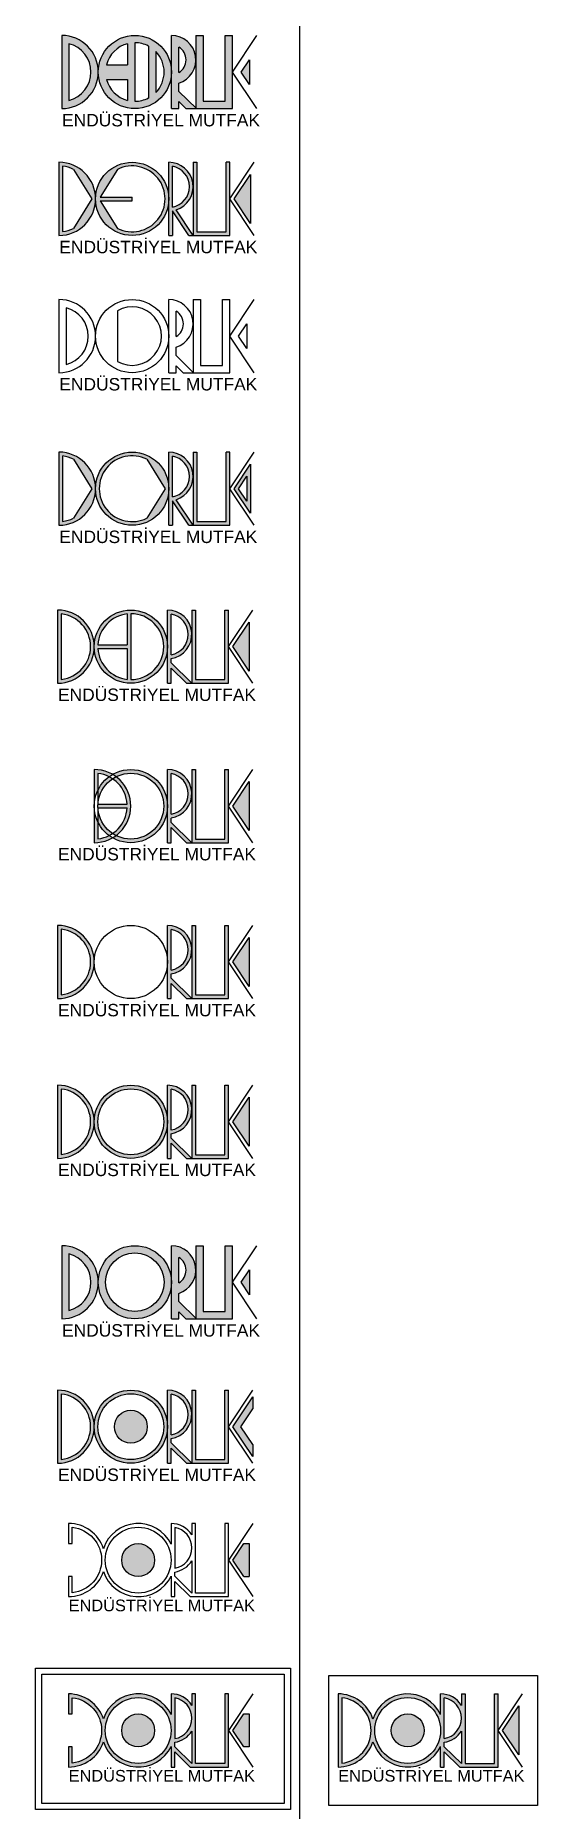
# Model space of a CAD drawing. Header units: millimetres. Extents: x 77277 to 95019, y -59792 to -54320.
# Drawn here: x 87397 to 88083, y -58609 to -56184 of the extents above; entities that cross this region are included whole.
import ezdxf

# ---------------------------------------------------------------- set-up
doc = ezdxf.new("R2010")
doc.units = ezdxf.units.MM
doc.header["$LTSCALE"] = 5
doc.styles.get("Standard").update_dxf_attribs({"font": 'arial.ttf'})

msp = doc.modelspace()

# ---------------------------------------------------------------- texts
at = {"ltscale": 5, "attachment_point": 1}
for insert, char_height in [((87429.8, -56464.6), 17), ((87429.8, -56652.2), 17), ((87429.8, -56860.8), 17), ((87428, -57076.7), 17), ((87428, -57294.6), 17), ((87428, -57507.8), 17), ((87428, -57726.2), 17), ((87433.5, -57945.6), 17), ((87428, -58143), 17), ((87442.5, -58322.1), 16), ((87442.5, -58555), 16), ((87810.7, -58555), 16)]:
    msp.add_mtext_dynamic_manual_height_columns('ENDÜSTRİYEL MUTFAK', width=639.544, gutter_width=12.5, heights=[0], dxfattribs=dict(at, insert=insert, char_height=char_height))

# ---------------------------------------------------------------- blocks, each defined once
blk = doc.blocks.new('A$C09283B35')
at = {"ltscale": 5}
h = blk.add_hatch(color=256, dxfattribs=at)
h.dxf.hatch_style = 1
h.paths.add_polyline_path([(50, 135), (50, 35, 1)])
h.paths.add_polyline_path([(60, 46.2), (60, 123.7, -0.774597)], flags=16)
h.paths.add_polyline_path([(100, 85, 1), (200, 85, 1)])
h.paths.add_polyline_path([(111.3, 95, -0.272842), (140, 123.7), (140, 95)], flags=16)
h.paths.add_polyline_path([(140, 75), (140, 46.2, -0.272842), (111.3, 75)], flags=16)
h.paths.add_polyline_path([(150, 125, -0.12069), (168.5, 120.4), (168.5, 49.5, -0.12069), (150, 45)], flags=16)
h.paths.add_polyline_path([(178.5, 113, -0.410014), (178.5, 56.9)], flags=16)
h.paths.add_polyline_path([(200, 135), (200, 35), (210, 35), (210, 44.5), (219.7, 35), (233.3, 35), (233.3, 35.6), (210, 58.5), (210, 69.8, 0.858182)])
h.paths.add_polyline_path([(210, 84.3), (210, 119, -0.57735)], flags=16)
h.paths.add_polyline_path([(283.3, 35), (283.3, 135), (273.3, 135), (273.3, 45), (243.3, 45), (243.3, 135), (233.3, 135), (233.3, 35.6), (234, 35)])
h.paths.add_polyline_path([(306.7, 101.9), (295.4, 85), (306.7, 68)])
for p, q in [((50, 135), (50, 35)), ((60, 123.7), (60, 46.2)), ((140, 123.7), (140, 95)), ((150, 125), (150, 45)), ((200, 35), (200, 135)), ((233.3, 135), (233.3, 35)), ((233.3, 135), (243.3, 135)), ((243.3, 135), (243.3, 45)), ((273.3, 45), (273.3, 135)), ((273.3, 135), (283.3, 135)), ((283.3, 35), (283.3, 135)), ((283.3, 85), (316.7, 135)), ((168.5, 120.4), (168.5, 49.5)), ((178.5, 113), (178.5, 56.9)), ((210, 84.3), (210, 119)), ((295.4, 85), (306.7, 101.9)), ((306.7, 101.9), (306.7, 68)), ((111.3, 95), (140, 95)), ((111.3, 75), (140, 75)), ((140, 75), (140, 46.2)), ((316.7, 35), (283.3, 85)), ((306.7, 68), (295.4, 85)), ((210, 58.5), (210, 69.8)), ((210, 58.5), (234, 35)), ((200, 35), (210, 35)), ((210, 35), (210, 44.5)), ((210, 44.5), (219.7, 35)), ((219.7, 35), (234, 35)), ((233.3, 35), (283.3, 35)), ((243.3, 45), (273.3, 45))]:
    blk.add_line(p, q, dxfattribs=at)
blk.add_circle((150, 85), 50, dxfattribs=at)
for centre, radius, start, end in [((50, 85), 50, 270, 90), ((50, 85), 40, 284.4775, 75.5225), ((150, 85), 40, 104.4775, 165.5225), ((150, 85), 40, 62.473, 90), ((200, 101.6), 33.3, 287.4576, 90), ((150, 85), 40, 315.4114, 44.5886), ((200, 101.6), 20, 300, 60), ((150, 85), 40, 194.4775, 255.5225), ((150, 85), 40, 270, 297.527)]:
    blk.add_arc(centre, radius, start, end, dxfattribs=at)
at = {"ltscale": 5, "insert": (50.5, 27.7), "char_height": 17, "attachment_point": 1}
blk.add_mtext_dynamic_manual_height_columns('ENDÜSTRİYEL MUTFAK', width=639.544, gutter_width=12.5, heights=[0], dxfattribs=at)

# ---------------------------------------------------------------- hatches: boundary and pattern name
at = {"ltscale": 5}
h = msp.add_hatch(color=256, dxfattribs=at)
h.dxf.hatch_style = 1
h.paths.add_polyline_path([(87579.3, -56357.3), (87579.3, -56457.3), (87584.3, -56457.3), (87584.3, -56423.8), (87606.6, -56457.3), (87612.6, -56457.3), (87589.3, -56422.4, 0.857195)])
h.paths.add_polyline_path([(87584.3, -56418.5), (87584.3, -56362.8, -0.83666)], flags=16)
h.paths.add_polyline_path([(87617.6, -56357.3), (87612.6, -56357.3), (87612.6, -56457.3), (87662.6, -56457.3), (87662.6, -56357.3), (87657.6, -56357.3), (87657.6, -56452.3), (87617.6, -56452.3)])
h.paths.add_polyline_path([(87479.3, -56407.3, 1), (87579.3, -56407.3, 1)])
h.paths.add_polyline_path([(87509.3, -56367, -1.612452), (87509.3, -56447.6), (87485.8, -56409.8), (87529.3, -56409.8), (87529.3, -56404.8), (87485.8, -56404.8)], flags=16)
h.paths.add_polyline_path([(87429.3, -56357.3), (87429.3, -56457.3, 1)])
h.paths.add_polyline_path([(87474.3, -56407.3), (87449.3, -56447.6, -0.087526), (87434.3, -56452), (87434.3, -56362.6, -0.087526), (87449.3, -56367)], flags=16)
h = msp.add_hatch(color=1, dxfattribs=at)
h.dxf.hatch_style = 1
h.paths.add_polyline_path([(87690.9, -56373.8), (87668.6, -56407.3), (87690.9, -56440.8)])
h = msp.add_hatch(color=256, dxfattribs=at)
h.dxf.hatch_style = 1
h.paths.add_polyline_path([(87429.3, -56753.5), (87429.3, -56853.5, 1)])
h.paths.add_polyline_path([(87449.3, -56843.8, -0.087526), (87434.3, -56848.2), (87434.3, -56758.8, -0.087526), (87449.3, -56763.2), (87474.3, -56803.5)], flags=16)
h.paths.add_polyline_path([(87579.3, -56803.5, 1), (87479.3, -56803.5, 1)])
h.paths.add_polyline_path([(87549.3, -56843.8, -1.612452), (87549.3, -56763.2), (87574.3, -56803.5)], flags=16)
h.paths.add_polyline_path([(87579.3, -56753.5), (87579.3, -56853.5), (87584.3, -56853.5), (87584.3, -56820), (87606.6, -56853.5), (87612.6, -56853.5), (87589.3, -56818.6, 0.857195)])
h.paths.add_polyline_path([(87584.3, -56814.7), (87584.3, -56758.9, -0.83666)], flags=16)
h.paths.add_polyline_path([(87617.6, -56753.5), (87612.6, -56753.5), (87612.6, -56853.5), (87662.6, -56853.5), (87662.6, -56753.5), (87657.6, -56753.5), (87657.6, -56848.5), (87617.6, -56848.5)])
h = msp.add_hatch(color=1, dxfattribs=at)
h.dxf.hatch_style = 1
h.paths.add_polyline_path([(87690.9, -56770), (87668.6, -56803.5), (87690.9, -56837)])
h.paths.add_polyline_path([(87685.9, -56820.5), (87674.6, -56803.5), (87685.9, -56786.5)], flags=16)
h = msp.add_hatch(color=256, dxfattribs=at)
h.dxf.hatch_style = 1
h.paths.add_polyline_path([(87427.5, -56969.4), (87427.5, -57069.4, 1)])
h.paths.add_polyline_path([(87432.5, -57064.1), (87432.5, -56974.7, -0.894427)], flags=16)
h.paths.add_polyline_path([(87577.5, -57019.4, 1), (87477.5, -57019.4, 1)])
h.paths.add_polyline_path([(87482.6, -57021.9), (87522.5, -57021.9), (87522.5, -57064.1, -0.366126)], flags=16)
h.paths.add_polyline_path([(87482.6, -57016.9, -0.366126), (87522.5, -56974.7), (87522.5, -57016.9)], flags=16)
h.paths.add_polyline_path([(87527.5, -56974.4, -1), (87527.5, -57064.4)], flags=16)
h.paths.add_polyline_path([(87582.5, -57035.7, 0.927414), (87577.5, -56969.4), (87577.5, -57069.4), (87582.5, -57069.4), (87582.5, -57048.6), (87603.7, -57069.4), (87610.9, -57069.4), (87582.5, -57041.6)])
h.paths.add_polyline_path([(87582.5, -57030.6), (87582.5, -56974.8, -0.83666)], flags=16)
h.paths.add_polyline_path([(87610.9, -57069.4), (87611.5, -57069.4), (87660.9, -57069.4), (87660.9, -56969.4), (87655.9, -56969.4), (87655.9, -57064.4), (87615.9, -57064.4), (87615.9, -56969.4), (87610.9, -56969.4)])
h = msp.add_hatch(color=1, dxfattribs=at)
h.dxf.hatch_style = 1
h.paths.add_polyline_path([(87689.2, -56985.9), (87666.9, -57019.4), (87689.2, -57052.9)])
h = msp.add_hatch(color=256, dxfattribs=at)
h.dxf.hatch_style = 1
h.paths.add_polyline_path([(87477.5, -57187.4), (87477.5, -57287.4, 1)], flags=17)
h.paths.add_polyline_path([(87482.5, -57234.9), (87482.5, -57192.6, -0.366126), (87522.5, -57234.9)], flags=16)
h.paths.add_polyline_path([(87482.5, -57239.9), (87522.5, -57239.9, -0.366126), (87482.5, -57282.1)], flags=16)
h.paths.add_polyline_path([(87477.5, -57237.4, 1), (87577.5, -57237.4, 1)])
h.paths.add_polyline_path([(87572.5, -57237.4, -1), (87482.5, -57237.4, -1)], flags=16)
h.paths.add_polyline_path([(87577.5, -57287.4), (87582.5, -57287.4), (87582.5, -57266.6), (87603.7, -57287.4), (87610.9, -57287.4), (87582.5, -57259.6), (87582.5, -57253.7, 0.927414), (87577.5, -57187.4)])
h.paths.add_polyline_path([(87582.5, -57248.6), (87582.5, -57192.8, -0.83666)], flags=16)
h.paths.add_polyline_path([(87610.9, -57287.4), (87611.5, -57287.4), (87660.9, -57287.4), (87660.9, -57187.4), (87655.9, -57187.4), (87655.9, -57282.4), (87615.9, -57282.4), (87615.9, -57187.4), (87610.9, -57187.4)])
h = msp.add_hatch(color=1, dxfattribs=at)
h.dxf.hatch_style = 1
h.paths.add_polyline_path([(87689.2, -57203.9), (87666.9, -57237.4), (87689.2, -57270.8)])
h = msp.add_hatch(color=256, dxfattribs=at)
h.dxf.hatch_style = 1
h.paths.add_polyline_path([(87427.5, -57400.5), (87427.5, -57500.5, 1)])
h.paths.add_polyline_path([(87432.5, -57495.2), (87432.5, -57405.8, -0.894427)], flags=16)
h.paths.add_polyline_path([(87577.5, -57400.5), (87577.5, -57500.5), (87582.5, -57500.5), (87582.5, -57479.7), (87603.7, -57500.5), (87610.9, -57500.5), (87582.5, -57472.7), (87582.5, -57466.8, 0.927414)])
h.paths.add_polyline_path([(87582.5, -57461.7), (87582.5, -57406, -0.83666)], flags=16)
h.paths.add_polyline_path([(87615.9, -57400.5), (87610.9, -57400.5), (87610.9, -57500.5), (87611.5, -57500.5), (87660.9, -57500.5), (87660.9, -57400.5), (87655.9, -57400.5), (87655.9, -57495.5), (87615.9, -57495.5)])
h = msp.add_hatch(color=1, dxfattribs=at)
h.dxf.hatch_style = 1
h.paths.add_polyline_path([(87689.2, -57417), (87666.9, -57450.5), (87689.2, -57484)])
h = msp.add_hatch(color=256, dxfattribs=at)
h.dxf.hatch_style = 1
h.paths.add_polyline_path([(87427.5, -57618.9), (87427.5, -57718.9, 1)])
h.paths.add_polyline_path([(87432.5, -57713.7), (87432.5, -57624.2, -0.894427)], flags=16)
h.paths.add_polyline_path([(87577.5, -57618.9), (87577.5, -57718.9), (87582.5, -57718.9), (87582.5, -57698.2), (87603.7, -57718.9), (87610.9, -57718.9), (87582.5, -57691.2), (87582.5, -57685.2, 0.927414)])
h.paths.add_polyline_path([(87582.5, -57680.2), (87582.5, -57624.4, -0.83666)], flags=16)
h.paths.add_polyline_path([(87615.9, -57618.9), (87610.9, -57618.9), (87610.9, -57718.9), (87611.5, -57718.9), (87660.9, -57718.9), (87660.9, -57618.9), (87655.9, -57618.9), (87655.9, -57713.9), (87615.9, -57713.9)])
h = msp.add_hatch(color=256, dxfattribs=at)
h.dxf.hatch_style = 1
h.paths.add_polyline_path([(87577.5, -57668.9, 1), (87477.5, -57668.9, 1)])
h.paths.add_polyline_path([(87482.5, -57668.9, -1), (87572.5, -57668.9, -1)], flags=16)
h = msp.add_hatch(color=1, dxfattribs=at)
h.dxf.hatch_style = 1
h.paths.add_polyline_path([(87689.2, -57635.5), (87666.9, -57668.9), (87689.2, -57702.4)])
h = msp.add_hatch(color=256, dxfattribs=at)
h.dxf.hatch_style = 1
h.paths.add_polyline_path([(87433, -57838.3), (87433, -57938.3, 1)])
h.paths.add_polyline_path([(87443, -57927.1), (87443, -57849.6, -0.774597)], flags=16)
h.paths.add_polyline_path([(87483, -57888.3, 1), (87583, -57888.3, 1)])
h.paths.add_polyline_path([(87573, -57888.3, -1), (87493, -57888.3, -1)], flags=16)
h.paths.add_polyline_path([(87583, -57838.3), (87583, -57938.3), (87593, -57938.3), (87593, -57928.8), (87602.7, -57938.3), (87616.3, -57938.3), (87616.3, -57937.7), (87593, -57914.8), (87593, -57903.5, 0.858182)])
h.paths.add_polyline_path([(87593, -57889), (87593, -57854.3, -0.57735)], flags=16)
h.paths.add_polyline_path([(87616.3, -57937.7), (87617, -57938.3), (87666.3, -57938.3), (87666.3, -57838.3), (87656.3, -57838.3), (87656.3, -57928.3), (87626.3, -57928.3), (87626.3, -57838.3), (87616.3, -57838.3)])
h = msp.add_hatch(color=1, dxfattribs=at)
h.dxf.hatch_style = 1
h.paths.add_polyline_path([(87689.7, -57871.4), (87678.3, -57888.3), (87689.7, -57905.3)])
h = msp.add_hatch(color=256, dxfattribs=at)
h.dxf.hatch_style = 1
h.paths.add_polyline_path([(87427.5, -58035.8), (87427.5, -58135.8, 1)])
h.paths.add_polyline_path([(87432.5, -58130.5), (87432.5, -58041, -0.894427)], flags=16)
h.paths.add_polyline_path([(87577.5, -58035.8), (87577.5, -58135.8), (87582.5, -58135.8), (87582.5, -58115), (87603.7, -58135.8), (87610.9, -58135.8), (87582.5, -58108), (87582.5, -58102, 0.927414)])
h.paths.add_polyline_path([(87582.5, -58097), (87582.5, -58041.2, -0.83666)], flags=16)
h.paths.add_polyline_path([(87610.9, -58135.8), (87611.5, -58135.8), (87660.9, -58135.8), (87660.9, -58035.8), (87655.9, -58035.8), (87655.9, -58130.8), (87615.9, -58130.8), (87615.9, -58035.8), (87610.9, -58035.8)])
h = msp.add_hatch(color=256, dxfattribs=at)
h.dxf.hatch_style = 1
h.paths.add_polyline_path([(87577.5, -58085.8, 1), (87477.5, -58085.8, 1)])
h.paths.add_polyline_path([(87482.5, -58085.8, -1), (87572.5, -58085.8, -1)], flags=16)
h = msp.add_hatch(color=1, dxfattribs=at)
h.dxf.hatch_style = 1
h.paths.add_polyline_path([(87677.9, -58085.8), (87694.2, -58061.3), (87694.2, -58044.8), (87666.9, -58085.8), (87694.2, -58126.7), (87694.2, -58110.2)])
h = msp.add_hatch(color=1, dxfattribs=at)
h.dxf.hatch_style = 1
h.paths.add_polyline_path([(87550, -58085.8, 1), (87505, -58085.8, 1)])
h = msp.add_hatch(color=1, dxfattribs=at)
h.dxf.hatch_style = 1
h.paths.add_polyline_path([(87560, -58268.1, 1), (87515, -58268.1, 1)])
h = msp.add_hatch(color=1, dxfattribs=at)
h.dxf.hatch_style = 1
h.paths.add_polyline_path([(87689.2, -58245.6), (87681.9, -58245.6), (87666.9, -58268.1), (87681.9, -58290.6), (87689.2, -58290.6)])
h = msp.add_hatch(color=256, dxfattribs=at)
h.dxf.hatch_style = 1
h.paths.add_polyline_path([(87660.9, -58551), (87660.9, -58451), (87655.9, -58451), (87655.9, -58546), (87615.9, -58546), (87615.9, -58451), (87610.9, -58451), (87610.9, -58466.7, 0.259603), (87582.5, -58451), (87582.5, -58479.2, 0.674275), (87490, -58485.3, 0.32398), (87442.5, -58451), (87442.5, -58478.5), (87447.5, -58478.5), (87447.5, -58456.2, -0.894427), (87447.5, -58545.7), (87447.5, -58523.5), (87442.5, -58523.5), (87442.5, -58551, 0.32398), (87490, -58516.6, 0.674275), (87582.5, -58522.8), (87582.5, -58551), (87587.5, -58551), (87587.5, -58530.2), (87608.7, -58551), (87616.5, -58551)])
h.paths.add_polyline_path([(87587.5, -58523.2), (87587.5, -58517.2, 0.219794), (87610.9, -58501.9), (87610.9, -58546.1)], flags=16)
h.paths.add_polyline_path([(87492.5, -58501, -1), (87582.5, -58501, -1)], flags=16)
h.paths.add_polyline_path([(87587.5, -58456.4, -0.83666), (87587.5, -58512.2)], flags=16)
h.paths.add_polyline_path([(87515, -58501, -1), (87560, -58501, -1)], flags=0)
h = msp.add_hatch(color=256, dxfattribs=at)
h.dxf.hatch_style = 1
h.paths.add_polyline_path([(87950.7, -58522.8), (87950.7, -58551), (87955.7, -58551), (87955.7, -58530.2), (87976.9, -58551), (87984.7, -58551), (88029.1, -58551), (88029.1, -58451), (88024.1, -58451), (88024.1, -58546), (87984.1, -58546), (87984.1, -58451), (87979.1, -58451), (87979.1, -58466.7, 0.259603), (87950.7, -58451), (87950.7, -58479.2, 0.674275), (87858.2, -58485.3, 0.32398), (87810.7, -58451), (87810.7, -58551, 0.32398), (87858.2, -58516.6, 0.674275)])
h.paths.add_polyline_path([(87955.7, -58517.2, 0.219794), (87979.1, -58501.9), (87979.1, -58546.1), (87955.7, -58523.2)], flags=16)
h.paths.add_polyline_path([(87860.7, -58501, -1), (87950.7, -58501, -1)], flags=16)
h.paths.add_polyline_path([(87955.7, -58512.2), (87955.7, -58456.4, -0.83666)], flags=16)
h.paths.add_polyline_path([(87883.2, -58501, -1), (87928.2, -58501, -1)], flags=0)
h.paths.add_polyline_path([(87815.7, -58545.7), (87815.7, -58456.2, -0.894427)], flags=16)
h = msp.add_hatch(color=1, dxfattribs=at)
h.dxf.hatch_style = 1
h.paths.add_polyline_path([(88057.4, -58467.5), (88035.1, -58501), (88057.4, -58534.4)])
h = msp.add_hatch(color=1, dxfattribs=at)
h.dxf.hatch_style = 1
h.paths.add_polyline_path([(87560, -58501, 1), (87515, -58501, 1)])
h = msp.add_hatch(color=1, dxfattribs=at)
h.dxf.hatch_style = 1
h.paths.add_polyline_path([(87689.2, -58478.5), (87681.9, -58478.5), (87666.9, -58501), (87681.9, -58523.5), (87689.2, -58523.5)])
h = msp.add_hatch(color=1, dxfattribs=at)
h.dxf.hatch_style = 1
h.paths.add_polyline_path([(87928.2, -58501, 1), (87883.2, -58501, 1)])

# ---------------------------------------------------------------- linework, layer by layer
for p, q in [((87429.3, -56357.3), (87429.3, -56457.3)), ((87579.3, -56457.3), (87579.3, -56357.3)), ((87612.6, -56357.3), (87612.6, -56457.3)), ((87612.6, -56357.3), (87617.6, -56357.3)), ((87617.6, -56357.3), (87617.6, -56452.3)), ((87657.6, -56452.3), (87657.6, -56357.3)), ((87662.6, -56357.3), (87657.6, -56357.3)), ((87662.6, -56457.3), (87662.6, -56357.3)), ((87662.6, -56407.3), (87695.9, -56357.3)), ((87434.3, -56362.6), (87434.3, -56452)), ((87449.3, -56367), (87474.3, -56407.3)), ((87509.3, -56367), (87485.8, -56404.8)), ((87584.3, -56418.5), (87584.3, -56362.8)), ((87668.6, -56407.3), (87690.9, -56373.8)), ((87690.9, -56373.8), (87690.9, -56440.8)), ((87474.3, -56407.3), (87449.3, -56447.6)), ((87485.8, -56404.8), (87529.3, -56404.8)), ((87529.3, -56409.8), (87529.3, -56404.8)), ((87695.9, -56457.3), (87662.6, -56407.3)), ((87690.9, -56440.8), (87668.6, -56407.3)), ((87485.8, -56409.8), (87509.3, -56447.6)), ((87485.8, -56409.8), (87529.3, -56409.8)), ((87606.6, -56457.3), (87584.3, -56423.8)), ((87584.3, -56423.8), (87584.3, -56457.3)), ((87612.6, -56457.3), (87589.3, -56422.4)), ((87434.3, -56457.1), (87434.3, -56457.3)), ((87579.3, -56457.3), (87584.3, -56457.3)), ((87606.6, -56457.3), (87662.6, -56457.3)), ((87617.6, -56452.3), (87657.6, -56452.3)), ((87429.3, -56544.9), (87429.3, -56644.9)), ((87579.3, -56644.9), (87579.3, -56544.9)), ((87612.6, -56544.9), (87612.6, -56644.9)), ((87612.6, -56544.9), (87622.6, -56544.9)), ((87622.6, -56544.9), (87622.6, -56634.9)), ((87652.6, -56634.9), (87652.6, -56544.9)), ((87652.6, -56544.9), (87662.6, -56544.9)), ((87662.6, -56644.9), (87662.6, -56544.9)), ((87662.6, -56594.9), (87695.9, -56544.9)), ((87439.3, -56556.2), (87439.3, -56633.6)), ((87509.3, -56560.3), (87509.3, -56629.5)), ((87589.3, -56595.6), (87589.3, -56560.9)), ((87674.6, -56594.9), (87685.9, -56577.9)), ((87685.9, -56577.9), (87685.9, -56611.9)), ((87695.9, -56644.9), (87662.6, -56594.9)), ((87685.9, -56611.9), (87674.6, -56594.9)), ((87589.3, -56621.4), (87589.3, -56610)), ((87589.3, -56621.4), (87613.3, -56644.9)), ((87579.3, -56644.9), (87589.3, -56644.9)), ((87589.3, -56644.9), (87589.3, -56635.4)), ((87589.3, -56635.4), (87599, -56644.9)), ((87599, -56644.9), (87613.3, -56644.9)), ((87612.6, -56644.9), (87662.6, -56644.9)), ((87622.6, -56634.9), (87652.6, -56634.9)), ((87429.3, -56753.5), (87429.3, -56853.5)), ((87434.3, -56758.8), (87434.3, -56848.2)), ((87449.3, -56763.2), (87474.3, -56803.5)), ((87549.3, -56763.2), (87574.3, -56803.5)), ((87579.3, -56853.5), (87579.3, -56753.5)), ((87584.3, -56814.7), (87584.3, -56758.9)), ((87612.6, -56753.5), (87612.6, -56853.5)), ((87612.6, -56753.5), (87617.6, -56753.5)), ((87617.6, -56753.5), (87617.6, -56848.5)), ((87657.6, -56848.5), (87657.6, -56753.5)), ((87662.6, -56753.5), (87657.6, -56753.5)), ((87662.6, -56853.5), (87662.6, -56753.5)), ((87662.6, -56803.5), (87695.9, -56753.5)), ((87474.3, -56803.5), (87449.3, -56843.8)), ((87574.3, -56803.5), (87549.3, -56843.8)), ((87606.6, -56853.5), (87584.3, -56820)), ((87584.3, -56820), (87584.3, -56853.5)), ((87612.6, -56853.5), (87589.3, -56818.6)), ((87695.9, -56853.5), (87662.6, -56803.5)), ((87434.3, -56853.2), (87434.3, -56853.5)), ((87579.3, -56853.5), (87584.3, -56853.5)), ((87606.6, -56853.5), (87662.6, -56853.5)), ((87617.6, -56848.5), (87657.6, -56848.5)), ((87427.5, -56969.4), (87427.5, -57069.4)), ((87432.5, -56974.7), (87432.5, -57064.1)), ((87522.5, -56974.7), (87522.5, -57016.9)), ((87527.5, -56974.4), (87527.5, -57064.4)), ((87577.5, -57069.4), (87577.5, -56969.4)), ((87582.5, -57030.6), (87582.5, -56974.8)), ((87610.9, -56969.4), (87610.9, -57069.4)), ((87610.9, -56969.4), (87615.9, -56969.4)), ((87615.9, -56969.4), (87615.9, -57064.4)), ((87655.9, -56969.4), (87660.9, -56969.4)), ((87655.9, -57064.4), (87655.9, -56969.4)), ((87660.9, -57069.4), (87660.9, -56969.4)), ((87660.9, -57019.4), (87694.2, -56969.4)), ((87482.5, -57016.9), (87522.5, -57016.9)), ((87482.5, -57021.9), (87522.5, -57021.9)), ((87522.5, -57021.9), (87522.5, -57064.1)), ((87582.5, -57041.6), (87582.5, -57035.7)), ((87694.2, -57069.4), (87660.9, -57019.4)), ((87582.5, -57041.6), (87610.9, -57069.4)), ((87582.5, -57069.4), (87582.5, -57048.6)), ((87582.5, -57048.6), (87603.7, -57069.4)), ((87577.5, -57069.4), (87582.5, -57069.4)), ((87603.7, -57069.4), (87611.5, -57069.4)), ((87610.9, -57069.4), (87660.9, -57069.4)), ((87615.9, -57064.4), (87655.9, -57064.4)), ((87477.5, -57187.4), (87477.5, -57287.4)), ((87482.5, -57192.6), (87482.5, -57234.9)), ((87577.5, -57287.4), (87577.5, -57187.4)), ((87582.5, -57248.6), (87582.5, -57192.8)), ((87610.9, -57187.4), (87610.9, -57287.4)), ((87610.9, -57187.4), (87615.9, -57187.4)), ((87615.9, -57187.4), (87615.9, -57282.4)), ((87655.9, -57282.4), (87655.9, -57187.4)), ((87655.9, -57187.4), (87660.9, -57187.4)), ((87660.9, -57287.4), (87660.9, -57187.4)), ((87660.9, -57237.4), (87694.2, -57187.4)), ((87482.5, -57234.9), (87522.5, -57234.9)), ((87482.5, -57239.9), (87522.5, -57239.9)), ((87482.5, -57239.9), (87482.5, -57282.1)), ((87582.5, -57259.6), (87582.5, -57253.7)), ((87694.2, -57287.4), (87660.9, -57237.4)), ((87582.5, -57259.6), (87610.9, -57287.4)), ((87582.5, -57287.4), (87582.5, -57266.6)), ((87582.5, -57266.6), (87603.7, -57287.4)), ((87577.5, -57287.4), (87582.5, -57287.4)), ((87603.7, -57287.4), (87611.5, -57287.4)), ((87610.9, -57287.4), (87660.9, -57287.4)), ((87615.9, -57282.4), (87655.9, -57282.4)), ((87427.5, -57400.5), (87427.5, -57500.5)), ((87577.5, -57500.5), (87577.5, -57400.5)), ((87610.9, -57400.5), (87610.9, -57500.5)), ((87610.9, -57400.5), (87615.9, -57400.5)), ((87615.9, -57400.5), (87615.9, -57495.5)), ((87655.9, -57495.5), (87655.9, -57400.5)), ((87655.9, -57400.5), (87660.9, -57400.5)), ((87660.9, -57500.5), (87660.9, -57400.5)), ((87660.9, -57450.5), (87694.2, -57400.5)), ((87432.5, -57405.8), (87432.5, -57495.2)), ((87582.5, -57461.7), (87582.5, -57406)), ((87694.2, -57500.5), (87660.9, -57450.5)), ((87582.5, -57472.7), (87582.5, -57466.8)), ((87582.5, -57472.7), (87610.9, -57500.5)), ((87582.5, -57500.5), (87582.5, -57479.7)), ((87582.5, -57479.7), (87603.7, -57500.5)), ((87615.9, -57495.5), (87655.9, -57495.5)), ((87577.5, -57500.5), (87582.5, -57500.5)), ((87603.7, -57500.5), (87611.5, -57500.5)), ((87610.9, -57500.5), (87660.9, -57500.5)), ((87427.5, -57618.9), (87427.5, -57718.9)), ((87577.5, -57718.9), (87577.5, -57618.9)), ((87610.9, -57618.9), (87610.9, -57718.9)), ((87610.9, -57618.9), (87615.9, -57618.9)), ((87615.9, -57618.9), (87615.9, -57713.9)), ((87655.9, -57713.9), (87655.9, -57618.9)), ((87655.9, -57618.9), (87660.9, -57618.9)), ((87660.9, -57718.9), (87660.9, -57618.9)), ((87660.9, -57668.9), (87694.2, -57618.9)), ((87432.5, -57624.2), (87432.5, -57713.7)), ((87582.5, -57680.2), (87582.5, -57624.4)), ((87694.2, -57718.9), (87660.9, -57668.9)), ((87582.5, -57691.2), (87582.5, -57685.2)), ((87582.5, -57691.2), (87610.9, -57718.9)), ((87582.5, -57718.9), (87582.5, -57698.2)), ((87582.5, -57698.2), (87603.7, -57718.9)), ((87615.9, -57713.9), (87655.9, -57713.9)), ((87577.5, -57718.9), (87582.5, -57718.9)), ((87603.7, -57718.9), (87611.5, -57718.9)), ((87610.9, -57718.9), (87660.9, -57718.9)), ((87433, -57838.3), (87433, -57938.3)), ((87583, -57938.3), (87583, -57838.3)), ((87616.3, -57838.3), (87616.3, -57938.3)), ((87616.3, -57838.3), (87626.3, -57838.3)), ((87626.3, -57838.3), (87626.3, -57928.3)), ((87656.3, -57928.3), (87656.3, -57838.3)), ((87656.3, -57838.3), (87666.3, -57838.3)), ((87666.3, -57938.3), (87666.3, -57838.3)), ((87666.3, -57888.3), (87699.7, -57838.3)), ((87443, -57849.6), (87443, -57927.1)), ((87593, -57889), (87593, -57854.3)), ((87593, -57914.8), (87593, -57903.5)), ((87699.7, -57938.3), (87666.3, -57888.3)), ((87593, -57914.8), (87617, -57938.3)), ((87593, -57938.3), (87593, -57928.8)), ((87593, -57928.8), (87602.7, -57938.3)), ((87626.3, -57928.3), (87656.3, -57928.3)), ((87583, -57938.3), (87593, -57938.3)), ((87602.7, -57938.3), (87617, -57938.3)), ((87616.3, -57938.3), (87666.3, -57938.3)), ((87427.5, -58035.8), (87427.5, -58135.8)), ((87432.5, -58041), (87432.5, -58130.5)), ((87577.5, -58135.8), (87577.5, -58035.8)), ((87582.5, -58097), (87582.5, -58041.2)), ((87610.9, -58035.8), (87610.9, -58135.8)), ((87610.9, -58035.8), (87615.9, -58035.8)), ((87615.9, -58035.8), (87615.9, -58130.8)), ((87655.9, -58130.8), (87655.9, -58035.8)), ((87655.9, -58035.8), (87660.9, -58035.8)), ((87660.9, -58135.8), (87660.9, -58035.8)), ((87660.9, -58085.8), (87694.2, -58035.8)), ((87582.5, -58108), (87582.5, -58102)), ((87694.2, -58135.8), (87660.9, -58085.8)), ((87582.5, -58108), (87610.9, -58135.8)), ((87582.5, -58135.8), (87582.5, -58115)), ((87582.5, -58115), (87603.7, -58135.8)), ((87615.9, -58130.8), (87655.9, -58130.8)), ((87577.5, -58135.8), (87582.5, -58135.8)), ((87603.7, -58135.8), (87611.5, -58135.8)), ((87610.9, -58135.8), (87660.9, -58135.8)), ((87810.7, -58451), (87810.7, -58551)), ((87815.7, -58456.2), (87815.7, -58545.7)), ((87950.7, -58479.2), (87950.7, -58451)), ((87955.7, -58512.2), (87955.7, -58456.4)), ((87979.1, -58451), (87979.1, -58466.7)), ((87979.1, -58451), (87984.1, -58451)), ((87984.1, -58451), (87984.1, -58546)), ((88024.1, -58546), (88024.1, -58451)), ((88024.1, -58451), (88029.1, -58451)), ((88029.1, -58551), (88029.1, -58451)), ((88029.1, -58501), (88062.4, -58451)), ((87955.7, -58523.2), (87955.7, -58517.2)), ((87979.1, -58501.9), (87979.1, -58546.1)), ((88062.4, -58551), (88029.1, -58501)), ((87950.7, -58551), (87950.7, -58522.8)), ((87955.7, -58523.2), (87979.1, -58546.1)), ((87955.7, -58551), (87955.7, -58530.2)), ((87955.7, -58530.2), (87976.9, -58551)), ((87950.7, -58551), (87955.7, -58551)), ((87976.9, -58551), (87984.7, -58551)), ((87979.1, -58551), (88029.1, -58551)), ((87984.1, -58546), (88024.1, -58546))]:
    msp.add_line(p, q, dxfattribs=at)
at = {"color": 1, "ltscale": 5}
for p, q in [((87668.6, -56803.5), (87690.9, -56770)), ((87690.9, -56770), (87690.9, -56837)), ((87674.6, -56803.5), (87685.9, -56786.5)), ((87685.9, -56786.5), (87685.9, -56820.5)), ((87690.9, -56837), (87668.6, -56803.5)), ((87685.9, -56820.5), (87674.6, -56803.5)), ((87666.9, -57019.4), (87689.2, -56985.9)), ((87689.2, -56985.9), (87689.2, -57052.9)), ((87689.2, -57052.9), (87666.9, -57019.4)), ((87666.9, -57237.4), (87689.2, -57203.9)), ((87689.2, -57203.9), (87689.2, -57270.8)), ((87689.2, -57270.8), (87666.9, -57237.4)), ((87666.9, -57450.5), (87689.2, -57417)), ((87689.2, -57417), (87689.2, -57484)), ((87689.2, -57484), (87666.9, -57450.5)), ((87666.9, -57668.9), (87689.2, -57635.5)), ((87689.2, -57635.5), (87689.2, -57702.4)), ((87689.2, -57702.4), (87666.9, -57668.9)), ((87678.3, -57888.3), (87689.7, -57871.4)), ((87689.7, -57871.4), (87689.7, -57905.3)), ((87689.7, -57905.3), (87678.3, -57888.3)), ((87666.9, -58085.8), (87694.2, -58044.8)), ((87694.2, -58044.8), (87694.2, -58061.3)), ((87677.9, -58085.8), (87694.2, -58061.3)), ((87694.2, -58126.7), (87666.9, -58085.8)), ((87694.2, -58110.2), (87677.9, -58085.8)), ((87694.2, -58110.2), (87694.2, -58126.7)), ((87666.9, -58268.1), (87681.9, -58245.6)), ((87681.9, -58245.6), (87689.2, -58245.6)), ((87689.2, -58245.6), (87689.2, -58290.6)), ((87681.9, -58290.6), (87666.9, -58268.1)), ((87681.9, -58290.6), (87689.2, -58290.6)), ((88035.1, -58501), (88057.4, -58467.5)), ((88057.4, -58467.5), (88057.4, -58534.4)), ((88057.4, -58534.4), (88035.1, -58501))]:
    msp.add_line(p, q, dxfattribs=at)
at = {"ltscale": 5}
msp.add_xline((87758.4, -58502), (0, 1), dxfattribs=at)
for points in [[(87610.9, -58318.1), (87660.9, -58318.1), (87660.9, -58218.1), (87655.9, -58218.1), (87655.9, -58313.1), (87615.9, -58313.1), (87615.9, -58218.1), (87610.9, -58218.1), (87610.9, -58233.8, 0.259603), (87582.5, -58218.1), (87582.5, -58246.3, 0.674275), (87490, -58252.5, 0.32398), (87442.5, -58218.1), (87442.5, -58245.6), (87447.5, -58245.6), (87447.5, -58223.3, -0.894427), (87447.5, -58312.8), (87447.5, -58290.6), (87442.5, -58290.6), (87442.5, -58318.1, 0.32398), (87490, -58283.7, 0.674275), (87582.5, -58289.9), (87582.5, -58318.1), (87587.5, -58318.1), (87587.5, -58297.3), (87608.7, -58318.1), (87616.5, -58318.1)], [(87587.5, -58279.3, 0.83666), (87587.5, -58223.5), (87587.5, -58279.3)], [(87610.9, -58551), (87660.9, -58551), (87660.9, -58451), (87655.9, -58451), (87655.9, -58546), (87615.9, -58546), (87615.9, -58451), (87610.9, -58451), (87610.9, -58466.7, 0.259603), (87582.5, -58451), (87582.5, -58479.2, 0.674275), (87490, -58485.3, 0.32398), (87442.5, -58451), (87442.5, -58478.5), (87447.5, -58478.5), (87447.5, -58456.2, -0.894427), (87447.5, -58545.7), (87447.5, -58523.5), (87442.5, -58523.5), (87442.5, -58551, 0.32398), (87490, -58516.6, 0.674275), (87582.5, -58522.8), (87582.5, -58551), (87587.5, -58551), (87587.5, -58530.2), (87608.7, -58551), (87616.5, -58551)], [(87587.5, -58512.2, 0.83666), (87587.5, -58456.4), (87587.5, -58512.2)]]:
    msp.add_lwpolyline(points, format="xyb", dxfattribs=at)
for points in [[(87694.2, -58218.1), (87660.9, -58268.1), (87694.2, -58318.1)], [(87694.2, -58451), (87660.9, -58501), (87694.2, -58551)]]:
    msp.add_lwpolyline(points, dxfattribs=at)
for points in [[(87587.5, -58290.3), (87587.5, -58284.4, 0.219794), (87610.9, -58269), (87610.9, -58313.2)], [(87587.5, -58523.2), (87587.5, -58517.2, 0.219794), (87610.9, -58501.9), (87610.9, -58546.1)]]:
    msp.add_lwpolyline(points, format="xyb", close=True, dxfattribs=at)
for points in [[(87397.2, -58415.8), (87745.5, -58415.8), (87745.5, -58609.1), (87397.2, -58609.1)], [(87405.7, -58424.2), (87737.1, -58424.2), (87737.1, -58600.7), (87405.7, -58600.7)], [(87797.8, -58426), (88083, -58426), (88083, -58603.4), (87797.8, -58603.4)]]:
    msp.add_lwpolyline(points, close=True, dxfattribs=at)
at = {"color": 1, "ltscale": 5}
msp.add_lwpolyline([(87666.9, -58501), (87681.9, -58478.5), (87689.2, -58478.5), (87689.2, -58523.5), (87681.9, -58523.5)], close=True, dxfattribs=at)
at = {"ltscale": 5}
for centre, radius in [((87529.3, -56407.3), 50), ((87529.3, -56594.9), 50), ((87529.3, -56803.5), 50), ((87527.5, -57019.4), 50), ((87527.5, -57237.4), 50), ((87527.5, -57237.4), 45), ((87527.5, -57450.5), 50), ((87527.5, -57668.9), 50), ((87527.5, -57668.9), 45), ((87533, -57888.3), 50), ((87533, -57888.3), 40), ((87527.5, -58085.8), 50), ((87527.5, -58085.8), 45), ((87537.5, -58268.1), 45), ((87537.5, -58501), 45), ((87905.7, -58501), 45)]:
    msp.add_circle(centre, radius, dxfattribs=at)
at = {"color": 1, "ltscale": 5}
for centre in [(87527.5, -58085.8), (87537.5, -58268.1), (87537.5, -58501), (87905.7, -58501)]:
    msp.add_circle(centre, 22.5, dxfattribs=at)
at = {"ltscale": 5}
for centre, radius, start, end in [((87429.3, -56407.3), 50, 270, 90), ((87579.3, -56390.6), 33.3, 287.588, 90), ((87429.3, -56407.3), 45, 63.6122, 83.6206), ((87529.3, -56407.3), 45, 243.6122, 116.3878), ((87579.3, -56390.6), 28.3, 280.1642, 79.8358), ((87429.3, -56407.3), 45, 276.3794, 296.3878), ((87429.3, -56594.9), 50, 270, 90), ((87579.3, -56578.2), 33.3, 287.4576, 90), ((87429.3, -56594.9), 40, 284.4775, 75.5225), ((87529.3, -56594.9), 40, 240, 120), ((87579.3, -56578.2), 20, 300, 60), ((87429.3, -56803.5), 50, 270, 90), ((87429.3, -56803.5), 45, 63.6122, 83.6206), ((87529.3, -56803.5), 45, 63.6122, 296.3878), ((87579.3, -56786.8), 33.3, 287.588, 90), ((87579.3, -56786.8), 28.3, 280.1642, 79.8358), ((87429.3, -56803.5), 45, 276.3794, 296.3878), ((87427.5, -57019.4), 50, 270, 90), ((87427.5, -57019.4), 45, 276.3794, 83.6206), ((87527.5, -57019.4), 45, 96.3794, 176.8153), ((87527.5, -57019.4), 45, 270, 90), ((87577.5, -57002.7), 33.3, 278.6269, 90), ((87577.5, -57002.7), 28.3, 280.1642, 79.8358), ((87527.5, -57019.4), 45, 183.1847, 263.6206), ((87477.5, -57237.4), 50, 270, 90), ((87477.5, -57237.4), 45, 3.1847, 83.6206), ((87577.5, -57220.7), 33.3, 278.6269, 90), ((87577.5, -57220.7), 28.3, 280.1642, 79.8358), ((87477.5, -57237.4), 45, 276.3794, 356.8153), ((87427.5, -57450.5), 50, 270, 90), ((87577.5, -57433.8), 33.3, 278.6269, 90), ((87427.5, -57450.5), 45, 276.3794, 83.6206), ((87577.5, -57433.8), 28.3, 280.1642, 79.8358), ((87427.5, -57668.9), 50, 270, 90), ((87577.5, -57652.3), 33.3, 278.6269, 90), ((87427.5, -57668.9), 45, 276.3794, 83.6206), ((87577.5, -57652.3), 28.3, 280.1642, 79.8358), ((87433, -57888.3), 50, 270, 90), ((87583, -57871.7), 33.3, 287.4576, 90), ((87433, -57888.3), 40, 284.4775, 75.5225), ((87583, -57871.7), 20, 300, 60), ((87427.5, -58085.8), 50, 270, 90), ((87427.5, -58085.8), 45, 276.3794, 83.6206), ((87577.5, -58069.1), 33.3, 278.6269, 90), ((87577.5, -58069.1), 28.3, 280.1642, 79.8358), ((87810.7, -58501), 50, 18.1949, 90), ((87810.7, -58501), 45, 276.3794, 83.6206), ((87905.7, -58501), 50, 25.8419, 161.8051), ((87950.7, -58484.3), 33.3, 31.7883, 90), ((87950.7, -58484.3), 28.3, 280.1642, 79.8358), ((87810.7, -58501), 50, 270, 341.8051), ((87905.7, -58501), 50, 198.1949, 334.1581), ((87950.7, -58484.3), 33.3, 278.6269, 328.2117)]:
    msp.add_arc(centre, radius, start, end, dxfattribs=at)

# ---------------------------------------------------------------- block references
msp.add_blockref('A$C09283B35', (87383, -56318.9), dxfattribs=at)

msp.set_redraw_order([(e.dxf.handle, doc.entitydb.next_handle()) for e in msp.query("TEXT MTEXT ATTDEF DIMENSION ARC_DIMENSION")])  # texts and dimensions are drawn at this point

doc.saveas('drawing.dxf')
